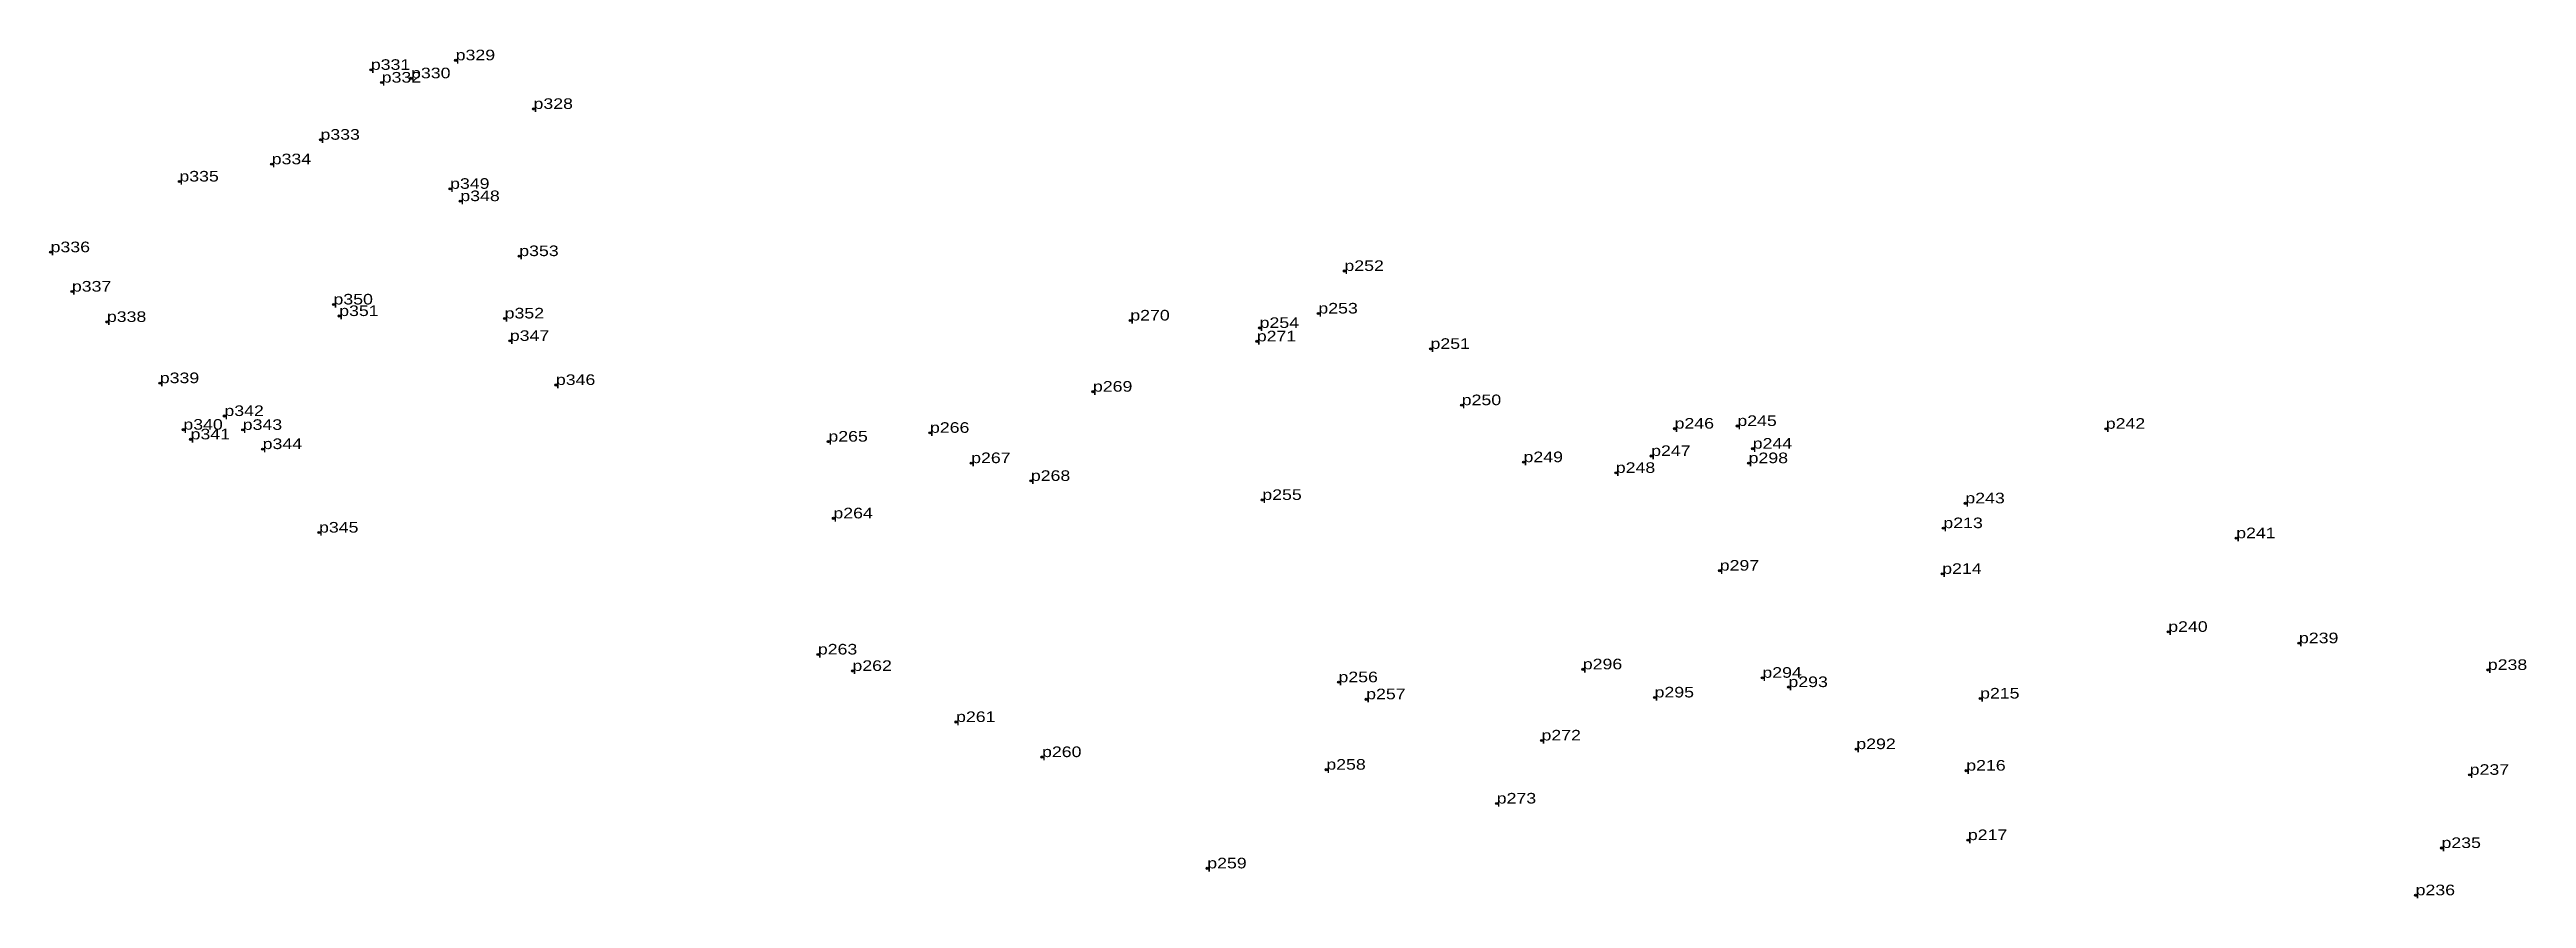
# Model space of a CAD drawing. Header units: metres. Extents: x 537581 to 549531, y 1833517 to 1838960.
# Drawn here: x 548600.3 to 549020.7, y 1835802.8 to 1835946.9 of the extents above; entities that cross this region are included whole.
import ezdxf

# ---------------------------------------------------------------- set-up
doc = ezdxf.new("R2010")
doc.units = ezdxf.units.M
doc.header["$LTSCALE"] = 0.72
doc.header["$PDMODE"] = 32
doc.header["$PDSIZE"] = 0.36
doc.layers.add('12', color=7, linetype='Continuous')
doc.layers.add('7', color=7, linetype='Continuous')

msp = doc.modelspace()

# ---------------------------------------------------------------- texts
at = {"layer": '12', "width": 1.25}
for s, p in [('p331', (548654.82, 1835943.45)), ('p332', (548656.67, 1835941.29)), ('p330', (548661.65, 1835942.02)), ('p329', (548669.22, 1835945.07)), ('p328', (548682.43, 1835936.82)), ('p333', (548646.27, 1835931.59)), ('p335', (548622.33, 1835924.5)), ('p334', (548638, 1835927.43)), ('p349', (548668.27, 1835923.26)), ('p348', (548670.01, 1835921.17)), ('p336', (548600.47, 1835912.5)), ('p353', (548680.01, 1835911.84)), ('p252', (548820.06, 1835909.32)), ('p337', (548604.08, 1835905.82)), ('p350', (548648.48, 1835903.63)), ('p338', (548610.02, 1835900.67)), ('p351', (548649.45, 1835901.67)), ('p352', (548677.53, 1835901.26)), ('p270', (548783.72, 1835900.91)), ('p254', (548805.67, 1835899.65)), ('p253', (548815.64, 1835902.1)), ('p347', (548678.41, 1835897.45)), ('p271', (548805.19, 1835897.37)), ('p251', (548834.67, 1835896.1)), ('p339', (548619, 1835890.28)), ('p346', (548686.23, 1835889.97)), ('p269', (548777.38, 1835888.83)), ('p250', (548839.97, 1835886.54)), ('p340', (548623, 1835882.38)), ('p342', (548629.97, 1835884.7)), ('p343', (548633.08, 1835882.35)), ('p246', (548876.1, 1835882.56)), ('p245', (548886.75, 1835883.01)), ('p242', (548949.28, 1835882.54)), ('p341', (548624.23, 1835880.74)), ('p344', (548636.46, 1835879.09)), ('p265', (548732.48, 1835880.36)), ('p266', (548749.72, 1835881.85)), ('p247', (548872.12, 1835877.92)), ('p244', (548889.36, 1835879.16)), ('p267', (548756.71, 1835876.71)), ('p268', (548766.84, 1835873.69)), ('p249', (548850.46, 1835876.87)), ('p248', (548866.12, 1835875.05)), ('p298', (548888.66, 1835876.7)), ('p255', (548806.13, 1835870.46)), ('p243', (548925.45, 1835869.88)), ('p264', (548733.33, 1835867.33)), ('p213', (548921.72, 1835865.67)), ('p345', (548646.03, 1835864.92)), ('p241', (548971.42, 1835863.96)), ('p297', (548883.76, 1835858.46)), ('p214', (548921.52, 1835857.91)), ('p263', (548730.69, 1835844.23)), ('p240', (548959.88, 1835848.07)), ('p239', (548982.07, 1835846.14)), ('p262', (548736.56, 1835841.44)), ('p296', (548860.52, 1835841.71)), ('p294', (548891, 1835840.28)), ('p238', (549014.12, 1835841.61)), ('p256', (548819.05, 1835839.52)), ('p257', (548823.75, 1835836.63)), ('p295', (548872.7, 1835836.94)), ('p293', (548895.42, 1835838.7)), ('p215', (548927.95, 1835836.76)), ('p261', (548754.15, 1835832.77)), ('p272', (548853.51, 1835829.64)), ('p292', (548906.94, 1835828.17)), ('p260', (548768.74, 1835826.82)), ('p258', (548816.99, 1835824.68)), ('p216', (548925.6, 1835824.52)), ('p237', (549011.05, 1835823.81)), ('p273', (548845.91, 1835818.94)), ('p217', (548925.87, 1835812.73)), ('p235', (549006.26, 1835811.39)), ('p259', (548796.78, 1835807.93)), ('p236', (549001.87, 1835803.37))]:
    msp.add_text(s, height=1.8, dxfattribs=at).set_placement(p)

# ---------------------------------------------------------------- linework, layer by layer
at = {"layer": '7'}
for p in [(548654.82, 1835943.45), (548669.22, 1835945.07), (548656.67, 1835941.29), (548661.65, 1835942.02), (548682.43, 1835936.82), (548646.27, 1835931.59), (548638, 1835927.43), (548622.33, 1835924.5), (548668.27, 1835923.26), (548670.01, 1835921.17), (548600.47, 1835912.5), (548680.01, 1835911.84), (548820.06, 1835909.32), (548604.08, 1835905.82), (548610.02, 1835900.67), (548648.48, 1835903.63), (548649.45, 1835901.67), (548677.53, 1835901.26), (548783.72, 1835900.91), (548815.64, 1835902.1), (548678.41, 1835897.45), (548805.19, 1835897.37), (548805.67, 1835899.65), (548834.67, 1835896.1), (548619, 1835890.28), (548686.23, 1835889.97), (548777.38, 1835888.83), (548629.97, 1835884.7), (548839.97, 1835886.54), (548623, 1835882.38), (548624.23, 1835880.74), (548633.08, 1835882.35), (548732.48, 1835880.36), (548749.72, 1835881.85), (548876.1, 1835882.56), (548886.75, 1835883.01), (548949.28, 1835882.54), (548636.46, 1835879.09), (548756.71, 1835876.71), (548850.46, 1835876.87), (548872.12, 1835877.92), (548888.66, 1835876.7), (548889.36, 1835879.16), (548766.84, 1835873.69), (548866.12, 1835875.05), (548733.33, 1835867.33), (548806.13, 1835870.46), (548925.45, 1835869.88), (548646.03, 1835864.92), (548921.72, 1835865.67), (548971.42, 1835863.96), (548883.76, 1835858.46), (548921.52, 1835857.91), (548959.88, 1835848.07), (548982.07, 1835846.14), (548730.69, 1835844.23), (548860.52, 1835841.71), (548736.56, 1835841.44), (548819.05, 1835839.52), (548891, 1835840.28), (548895.42, 1835838.7), (549014.12, 1835841.61), (548823.75, 1835836.63), (548872.7, 1835836.94), (548927.95, 1835836.76), (548754.15, 1835832.77), (548853.51, 1835829.64), (548768.74, 1835826.82), (548906.94, 1835828.17), (548816.99, 1835824.68), (548925.6, 1835824.52), (549011.05, 1835823.81), (548845.91, 1835818.94), (548925.87, 1835812.73), (549006.26, 1835811.39), (548796.78, 1835807.93), (549001.87, 1835803.37)]:
    msp.add_point(p, dxfattribs=at)

msp.set_redraw_order([(e.dxf.handle, doc.entitydb.next_handle()) for e in msp.query("TEXT MTEXT ATTDEF DIMENSION ARC_DIMENSION")])  # texts and dimensions are drawn at this point

doc.saveas('drawing.dxf')
